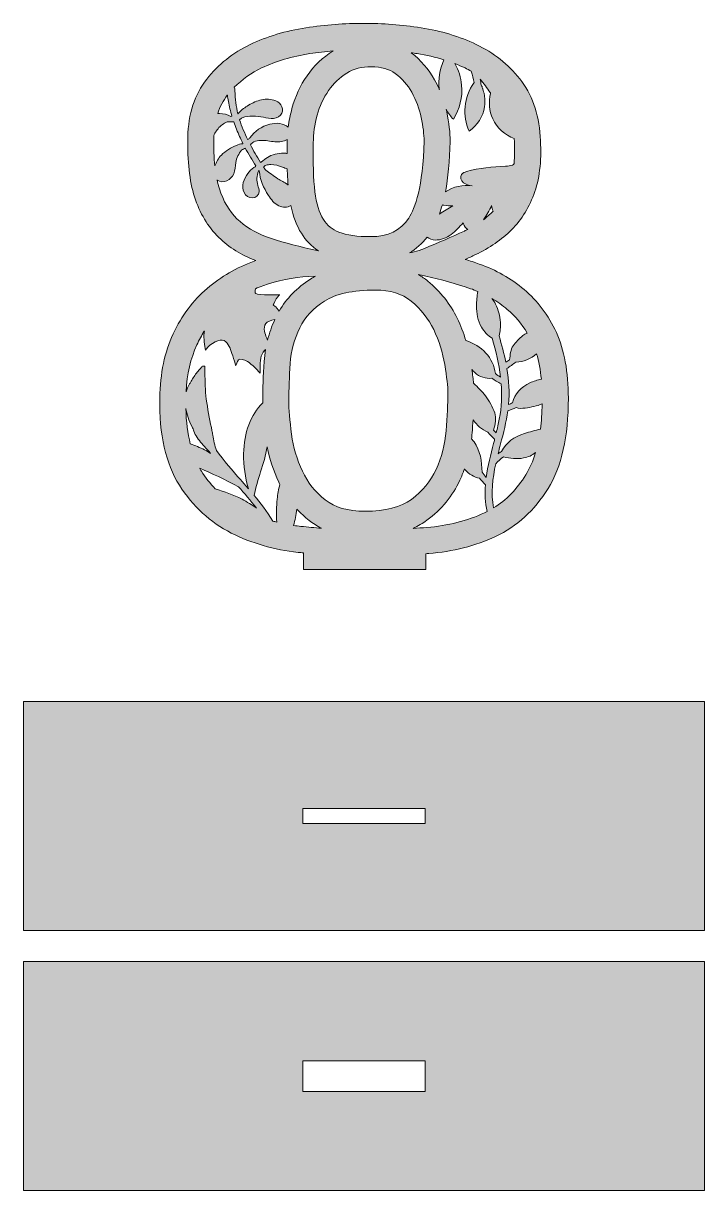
# Model space of a CAD drawing. Header units: inches. Extents: x 2.77 to 7.23, y -8.81 to -1.17.
import ezdxf

# ---------------------------------------------------------------- set-up
doc = ezdxf.new("R2010")
doc.units = ezdxf.units.IN
doc.header["$MEASUREMENT"] = 0
doc.layers.add('_U+2018_U+043B_U+043E_U+0439_1', color=7, linetype='Continuous')

# ---------------------------------------------------------------- blocks, each defined once
blk = doc.blocks.new('block 2')
at = {"layer": '_U+2018_U+043B_U+043E_U+0439_1', "true_color": 0xffffff}
h = blk.add_hatch(color=7, dxfattribs=at)
h.dxf.hatch_style = 2
edge = h.paths.add_edge_path()
edge.add_spline(control_points=[(6.2591, -3.1939), (6.2068, -3.0807), (6.1358, -2.9859), (6.0479, -2.912), (5.9617, -2.8396), (5.863, -2.7838), (5.7546, -2.7458), (5.7241, -2.7352), (5.6934, -2.7251), (5.6623, -2.7156), (5.6853, -2.7052), (5.7078, -2.6948), (5.7298, -2.6844), (5.8217, -2.6411), (5.9011, -2.5862), (5.966, -2.5214), (6.0331, -2.4543), (6.0844, -2.3704), (6.1184, -2.2719), (6.152, -2.1748), (6.1638, -2.0531), (6.1535, -1.9101), (6.143, -1.7582), (6.0979, -1.6312), (6.0196, -1.5329), (5.9442, -1.4382), (5.8484, -1.3627), (5.7349, -1.3085), (5.6255, -1.2564), (5.504, -1.2198), (5.3739, -1.1998), (5.2476, -1.1803), (5.121, -1.1705), (4.9977, -1.1705), (4.8745, -1.1705), (4.7472, -1.1803), (4.6194, -1.1997), (4.4875, -1.2198), (4.3651, -1.2564), (4.2558, -1.3085), (4.1421, -1.3627), (4.0461, -1.4392), (3.9706, -1.5358), (3.8917, -1.6367), (3.8499, -1.764), (3.8464, -1.9142), (3.843, -2.0732), (3.8574, -2.2011), (3.8904, -2.3052), (3.9244, -2.4126), (3.9778, -2.5023), (4.0491, -2.5717), (4.116, -2.637), (4.1976, -2.6879), (4.2915, -2.7232), (4.2876, -2.7245), (4.2838, -2.7259), (4.2799, -2.7273), (4.167, -2.7684), (4.0638, -2.8282), (3.9732, -2.9052), (3.8807, -2.9837), (3.8058, -3.084), (3.7505, -3.2032), (3.6954, -3.3221), (3.6658, -3.4629), (3.6625, -3.6218), (3.659, -3.8615), (3.7024, -4.0535), (3.7914, -4.193), (3.8795, -4.3313), (3.9939, -4.4367), (4.1314, -4.5063), (4.264, -4.5735), (4.4112, -4.6161), (4.5689, -4.6329), (4.5806, -4.6342), (4.5923, -4.6353), (4.604, -4.6364), (4.604, -4.6364), (4.604, -4.7456), (4.604, -4.7456), (4.604, -4.7456), (5.404, -4.7456), (5.404, -4.7456), (5.404, -4.7456), (5.404, -4.6416), (5.404, -4.6416), (5.4106, -4.6412), (5.4172, -4.6407), (5.4238, -4.6402), (5.5815, -4.6284), (5.7288, -4.5909), (5.8617, -4.5286), (6.0005, -4.4637), (6.1159, -4.3584), (6.2046, -4.2158), (6.2929, -4.0738), (6.3377, -3.8745), (6.3377, -3.6235), (6.3377, -3.4515), (6.3113, -3.307), (6.2591, -3.1939)], knot_values=[0, 0, 0, 0, 1, 1, 1, 2, 2, 2, 3, 3, 3, 4, 4, 4, 5, 5, 5, 6, 6, 6, 7, 7, 7, 8, 8, 8, 9, 9, 9, 10, 10, 10, 11, 11, 11, 12, 12, 12, 13, 13, 13, 14, 14, 14, 15, 15, 15, 16, 16, 16, 17, 17, 17, 18, 18, 18, 19, 19, 19, 20, 20, 20, 21, 21, 21, 22, 22, 22, 23, 23, 23, 24, 24, 24, 25, 25, 25, 26, 26, 26, 27, 27, 27, 28, 28, 28, 29, 29, 29, 30, 30, 30, 31, 31, 31, 32, 32, 32, 33, 33, 33, 34, 34, 34, 34], degree=3, periodic=1)
edge = h.paths.add_edge_path()
edge.add_spline(control_points=[(5.7078, -3.852), (5.7102, -3.8215), (5.7122, -3.7926), (5.7139, -3.7648), (5.738, -3.801), (5.7712, -3.8297), (5.8115, -3.8467), (5.8243, -3.8632), (5.8388, -3.8787), (5.8551, -3.8929), (5.8528, -3.902), (5.8504, -3.9111), (5.8481, -3.9201), (5.8293, -3.993), (5.8103, -4.0671), (5.8003, -4.1423), (5.7908, -4.1314), (5.7819, -4.1201), (5.7735, -4.1086), (5.7718, -4.0381), (5.7612, -3.9668), (5.7204, -3.9105), (5.7152, -3.9034), (5.7097, -3.8968), (5.7038, -3.8904), (5.7054, -3.8776), (5.7067, -3.8649), (5.7078, -3.852)], knot_values=[0, 0, 0, 0, 1, 1, 1, 2, 2, 2, 3, 3, 3, 4, 4, 4, 5, 5, 5, 6, 6, 6, 7, 7, 7, 8, 8, 8, 9, 9, 9, 9], degree=3, periodic=1)
edge = h.paths.add_edge_path()
edge.add_spline(control_points=[(5.848, -3.8323), (5.8596, -3.7967), (5.8684, -3.7515), (5.8557, -3.719), (5.8412, -3.682), (5.8196, -3.6411), (5.7957, -3.6094), (5.7726, -3.5787), (5.7448, -3.5521), (5.7169, -3.5257), (5.7147, -3.499), (5.7112, -3.4691), (5.7066, -3.4358), (5.7123, -3.4429), (5.7184, -3.4498), (5.7252, -3.4561), (5.7552, -3.4836), (5.7979, -3.4992), (5.8373, -3.4926), (5.8549, -3.5066), (5.8756, -3.5202), (5.8984, -3.5291), (5.9039, -3.6049), (5.9009, -3.682), (5.8859, -3.7602), (5.8801, -3.7905), (5.873, -3.821), (5.8655, -3.8514), (5.8594, -3.8453), (5.8535, -3.8389), (5.848, -3.8323)], knot_values=[0, 0, 0, 0, 1, 1, 1, 2, 2, 2, 3, 3, 3, 4, 4, 4, 5, 5, 5, 6, 6, 6, 7, 7, 7, 8, 8, 8, 9, 9, 9, 10, 10, 10, 10], degree=3, periodic=1)
edge = h.paths.add_edge_path()
edge.add_spline(control_points=[(5.8941, -3.9235), (5.9126, -3.8525), (5.9317, -3.7791), (5.9421, -3.706), (5.9601, -3.6999), (5.9779, -3.6931), (5.9954, -3.6857), (6.0137, -3.6921), (6.036, -3.691), (6.056, -3.6884), (6.0937, -3.6833), (6.1316, -3.676), (6.1665, -3.6608), (6.1653, -3.7198), (6.1613, -3.775), (6.1546, -3.8262), (6.1195, -3.8343), (6.0843, -3.8443), (6.0503, -3.855), (5.9839, -3.8758), (5.9315, -3.9136), (5.9004, -3.9728), (5.8925, -3.9776), (5.8849, -3.9829), (5.8775, -3.9884), (5.8829, -3.9667), (5.8885, -3.945), (5.8941, -3.9235)], knot_values=[0, 0, 0, 0, 1, 1, 1, 2, 2, 2, 3, 3, 3, 4, 4, 4, 5, 5, 5, 6, 6, 6, 7, 7, 7, 8, 8, 8, 9, 9, 9, 9], degree=3, periodic=1)
edge = h.paths.add_edge_path()
edge.add_spline(control_points=[(6.0858, -3.5236), (6.0313, -3.5486), (5.9837, -3.5968), (5.9724, -3.6547), (5.9639, -3.6582), (5.9554, -3.6615), (5.9468, -3.6646), (5.9538, -3.5856), (5.9488, -3.5074), (5.9359, -3.4294), (5.9546, -3.4165), (5.9743, -3.4028), (5.9939, -3.3877), (6.0437, -3.386), (6.093, -3.3671), (6.1293, -3.3326), (6.1446, -3.382), (6.1551, -3.438), (6.1611, -3.5001), (6.1352, -3.5053), (6.1099, -3.5126), (6.0858, -3.5236)], knot_values=[0, 0, 0, 0, 1, 1, 1, 2, 2, 2, 3, 3, 3, 4, 4, 4, 5, 5, 5, 6, 6, 6, 7, 7, 7, 7], degree=3, periodic=1)
edge = h.paths.add_edge_path()
edge.add_spline(control_points=[(6.0679, -3.1973), (6.0582, -3.2025), (6.0488, -3.2081), (6.0398, -3.2144), (6.0155, -3.2315), (5.994, -3.2574), (5.9767, -3.2814), (5.9596, -3.3052), (5.9573, -3.3421), (5.9523, -3.372), (5.9444, -3.3778), (5.9364, -3.3834), (5.9285, -3.3889), (5.9171, -3.3313), (5.9017, -3.2738), (5.8838, -3.2163), (5.8928, -3.1881), (5.8944, -3.1573), (5.8925, -3.1275), (5.8897, -3.0862), (5.8807, -3.0447), (5.861, -3.0083), (5.8539, -2.9952), (5.8454, -2.9831), (5.8364, -2.9713), (5.8722, -2.9924), (5.9062, -3.0162), (5.9379, -3.0428), (5.9883, -3.0852), (6.0318, -3.137), (6.0679, -3.1973)], knot_values=[0, 0, 0, 0, 1, 1, 1, 2, 2, 2, 3, 3, 3, 4, 4, 4, 5, 5, 5, 6, 6, 6, 7, 7, 7, 8, 8, 8, 9, 9, 9, 10, 10, 10, 10], degree=3, periodic=1)
edge = h.paths.add_edge_path()
edge.add_spline(control_points=[(5.6982, -2.9071), (5.714, -2.9126), (5.7294, -2.9188), (5.7446, -2.9252), (5.7399, -2.9565), (5.7363, -2.9879), (5.7364, -3.0194), (5.7365, -3.0678), (5.7454, -3.1171), (5.7694, -3.1592), (5.7863, -3.1887), (5.8106, -3.2138), (5.8392, -3.2321), (5.8642, -3.3148), (5.8844, -3.3994), (5.8943, -3.4858), (5.8825, -3.4792), (5.8711, -3.4712), (5.86, -3.4623), (5.8546, -3.4129), (5.8319, -3.3656), (5.7982, -3.3287), (5.763, -3.2902), (5.7166, -3.2628), (5.6669, -3.2464), (5.6518, -3.1971), (5.6329, -3.1483), (5.61, -3.1007), (5.5654, -3.0081), (5.5008, -2.9263), (5.4178, -2.8574), (5.3988, -2.8417), (5.3786, -2.8276), (5.3573, -2.8152), (5.3573, -2.8152), (5.4044, -2.8252), (5.4044, -2.8252), (5.5042, -2.8463), (5.603, -2.8739), (5.6982, -2.9071)], knot_values=[0, 0, 0, 0, 1, 1, 1, 2, 2, 2, 3, 3, 3, 4, 4, 4, 5, 5, 5, 6, 6, 6, 7, 7, 7, 8, 8, 8, 9, 9, 9, 10, 10, 10, 11, 11, 11, 12, 12, 12, 13, 13, 13, 13], degree=3, periodic=1)
edge = h.paths.add_edge_path()
edge.add_spline(control_points=[(5.0072, -4.3635), (4.8955, -4.3635), (4.8079, -4.3388), (4.7467, -4.2901), (4.6805, -4.2375), (4.63, -4.1741), (4.5966, -4.1018), (4.5609, -4.025), (4.5371, -3.9436), (4.5258, -3.8597), (4.5138, -3.7713), (4.5078, -3.6966), (4.5078, -3.6377), (4.5078, -3.5666), (4.5109, -3.4853), (4.517, -3.3959), (4.5225, -3.3146), (4.5434, -3.2365), (4.5792, -3.1636), (4.6134, -3.0939), (4.6667, -3.0364), (4.7421, -2.988), (4.8156, -2.9406), (4.927, -2.9166), (5.0732, -2.9166), (5.173, -2.9166), (5.25, -2.9403), (5.3087, -2.9889), (5.3726, -3.042), (5.4222, -3.1045), (5.4561, -3.1748), (5.4916, -3.249), (5.5161, -3.3261), (5.5289, -3.4039), (5.5422, -3.4854), (5.549, -3.5482), (5.549, -3.5905), (5.549, -3.6593), (5.5451, -3.7427), (5.5375, -3.8384), (5.5304, -3.9253), (5.5083, -4.0102), (5.4718, -4.0905), (5.4367, -4.1674), (5.3837, -4.2313), (5.31, -4.2859), (5.2406, -4.3374), (5.1387, -4.3635), (5.0072, -4.3635)], knot_values=[0, 0, 0, 0, 1, 1, 1, 2, 2, 2, 3, 3, 3, 4, 4, 4, 5, 5, 5, 6, 6, 6, 7, 7, 7, 8, 8, 8, 9, 9, 9, 10, 10, 10, 11, 11, 11, 12, 12, 12, 13, 13, 13, 14, 14, 14, 15, 15, 15, 16, 16, 16, 16], degree=3, periodic=1)
edge = h.paths.add_edge_path()
edge.add_spline(control_points=[(4.4286, -4.435), (4.4199, -4.4329), (4.4113, -4.4306), (4.4028, -4.4282), (4.3642, -4.3636), (4.319, -4.3061), (4.2812, -4.2608), (4.2904, -4.2081), (4.3071, -4.1557), (4.3233, -4.1051), (4.3401, -4.0522), (4.3574, -3.9978), (4.3665, -3.942), (4.3821, -4.0219), (4.4072, -4.0996), (4.4415, -4.1735), (4.4438, -4.1786), (4.4465, -4.1836), (4.449, -4.1886), (4.4411, -4.2194), (4.4352, -4.2515), (4.4316, -4.2847), (4.4264, -4.3319), (4.4255, -4.3816), (4.4286, -4.435)], knot_values=[0, 0, 0, 0, 1, 1, 1, 2, 2, 2, 3, 3, 3, 4, 4, 4, 5, 5, 5, 6, 6, 6, 7, 7, 7, 8, 8, 8, 8], degree=3, periodic=1)
edge = h.paths.add_edge_path()
edge.add_spline(control_points=[(3.9354, -4.1011), (3.9316, -4.0952), (3.928, -4.089), (3.9244, -4.0827), (4.0037, -4.1154), (4.0873, -4.155), (4.1788, -4.2033), (4.2162, -4.2457), (4.2578, -4.2936), (4.2959, -4.3437), (4.2668, -4.3224), (4.2351, -4.3029), (4.2014, -4.2854), (4.1455, -4.2563), (4.0859, -4.2353), (4.026, -4.2173), (3.9929, -4.1826), (3.9627, -4.1439), (3.9354, -4.1011)], knot_values=[0, 0, 0, 0, 1, 1, 1, 2, 2, 2, 3, 3, 3, 4, 4, 4, 5, 5, 5, 6, 6, 6, 6], degree=3, periodic=1)
edge = h.paths.add_edge_path()
edge.add_spline(control_points=[(4.3383, -2.8879), (4.4336, -2.8533), (4.5349, -2.8327), (4.6393, -2.8269), (4.6393, -2.8269), (4.6834, -2.8244), (4.6834, -2.8244), (4.6718, -2.8306), (4.6605, -2.8372), (4.6497, -2.8442), (4.561, -2.9012), (4.4922, -2.9715), (4.4445, -3.0535), (4.4358, -3.0411), (4.4282, -3.0311), (4.4245, -3.0285), (4.4119, -3.0198), (4.4058, -3.0137), (4.4058, -3.0137), (4.4058, -3.0137), (4.4232, -2.9732), (4.4357, -2.9598), (4.4483, -2.9464), (4.4483, -2.9464), (4.4483, -2.9464), (4.4483, -2.9464), (4.4007, -2.9464), (4.372, -2.9484), (4.3433, -2.9505), (4.2976, -2.9431), (4.2911, -2.9392), (4.2865, -2.9365), (4.2851, -2.9221), (4.2888, -2.9079), (4.3051, -2.9008), (4.3215, -2.894), (4.3383, -2.8879)], knot_values=[0, 0, 0, 0, 1, 1, 1, 2, 2, 2, 3, 3, 3, 4, 4, 4, 5, 5, 5, 6, 6, 6, 7, 7, 7, 8, 8, 8, 9, 9, 9, 10, 10, 10, 11, 11, 11, 12, 12, 12, 12], degree=3, periodic=1)
edge = h.paths.add_edge_path()
edge.add_spline(control_points=[(4.3689, -3.2437), (4.3645, -3.2336), (4.361, -3.2257), (4.3598, -3.2228), (4.3552, -3.2116), (4.3355, -3.1614), (4.3572, -3.1344), (4.3667, -3.1226), (4.391, -3.1139), (4.4161, -3.1094), (4.3963, -3.1529), (4.3805, -3.1977), (4.3689, -3.2437)], knot_values=[0, 0, 0, 0, 1, 1, 1, 2, 2, 2, 3, 3, 3, 4, 4, 4, 4], degree=3, periodic=1)
edge = h.paths.add_edge_path()
edge.add_spline(control_points=[(3.9056, -3.2751), (3.9203, -3.2434), (3.9368, -3.2136), (3.9547, -3.1854), (3.955, -3.1855), (3.9552, -3.1856), (3.9552, -3.1856), (3.9552, -3.1856), (3.9546, -3.1942), (3.9511, -3.2092), (3.9484, -3.2205), (3.9595, -3.2867), (3.9625, -3.3098), (3.9694, -3.2866), (4.0403, -3.2379), (4.0717, -3.2431), (4.1059, -3.2487), (4.1245, -3.2993), (4.1286, -3.3107), (4.1326, -3.3222), (4.1605, -3.4105), (4.1605, -3.4105), (4.1605, -3.4105), (4.1706, -3.382), (4.1784, -3.3732), (4.1862, -3.3645), (4.2151, -3.3711), (4.2378, -3.3832), (4.2606, -3.3953), (4.3194, -3.4591), (4.3194, -3.4591), (4.3194, -3.4591), (4.3176, -3.3741), (4.3266, -3.3498), (4.3335, -3.331), (4.3454, -3.3123), (4.3558, -3.3055), (4.3514, -3.3314), (4.3483, -3.3577), (4.3465, -3.3842), (4.3401, -3.4775), (4.3369, -3.5627), (4.3369, -3.6377), (4.3369, -3.6433), (4.337, -3.6491), (4.3371, -3.6549), (4.2583, -3.7306), (4.2138, -3.8489), (4.2117, -3.9882), (4.2106, -4.0658), (4.2214, -4.1426), (4.244, -4.217), (4.2271, -4.1974), (4.21, -4.1778), (4.1932, -4.1588), (4.1387, -4.0966), (4.0823, -4.0324), (4.0339, -3.9657), (4.0225, -3.9336), (4.0161, -3.899), (4.01, -3.8655), (4.0081, -3.8554), (4.0063, -3.8455), (4.0044, -3.8356), (4.0044, -3.8356), (4.0006, -3.8168), (4.0006, -3.8168), (3.9885, -3.7557), (3.9759, -3.6925), (3.9677, -3.6298), (3.9601, -3.5723), (3.9593, -3.5133), (3.9585, -3.4562), (3.9583, -3.4422), (3.9581, -3.4282), (3.9578, -3.4142), (3.9578, -3.4142), (3.9578, -3.4142), (3.9578, -3.4142), (3.9578, -3.4142), (3.9442, -3.4144), (3.9442, -3.4144), (3.9442, -3.4135), (3.9445, -3.4129), (3.9445, -3.4129), (3.9433, -3.4155), (3.9346, -3.4237), (3.9309, -3.4272), (3.928, -3.4299), (3.9256, -3.4322), (3.9246, -3.4334), (3.9246, -3.4334), (3.9246, -3.4335), (3.9246, -3.4335), (3.9171, -3.4422), (3.9099, -3.4513), (3.903, -3.4605), (3.8888, -3.4796), (3.8758, -3.4999), (3.8642, -3.5208), (3.8624, -3.5239), (3.8606, -3.5271), (3.8587, -3.5305), (3.8494, -3.5467), (3.839, -3.565), (3.8351, -3.5829), (3.8416, -3.4655), (3.8652, -3.3621), (3.9056, -3.2751)], knot_values=[0, 0, 0, 0, 1, 1, 1, 2, 2, 2, 3, 3, 3, 4, 4, 4, 5, 5, 5, 6, 6, 6, 7, 7, 7, 8, 8, 8, 9, 9, 9, 10, 10, 10, 11, 11, 11, 12, 12, 12, 13, 13, 13, 14, 14, 14, 15, 15, 15, 16, 16, 16, 17, 17, 17, 18, 18, 18, 19, 19, 19, 20, 20, 20, 21, 21, 21, 22, 22, 22, 23, 23, 23, 24, 24, 24, 25, 25, 25, 26, 26, 26, 27, 27, 27, 28, 28, 28, 29, 29, 29, 30, 30, 30, 31, 31, 31, 32, 32, 32, 33, 33, 33, 34, 34, 34, 35, 35, 35, 36, 36, 36, 36], degree=3, periodic=1)
edge = h.paths.add_edge_path()
edge.add_spline(control_points=[(3.8747, -3.8115), (3.8796, -3.8205), (3.8832, -3.8301), (3.8868, -3.8394), (3.8921, -3.8533), (3.8976, -3.8678), (3.9072, -3.881), (3.9269, -3.9083), (3.9493, -3.9348), (3.9737, -3.9599), (3.9783, -3.9648), (3.9831, -3.9696), (3.9873, -3.9733), (3.9902, -3.9774), (3.9931, -3.9814), (3.9961, -3.9855), (3.9827, -3.9762), (3.9694, -3.9682), (3.9559, -3.9614), (3.9259, -3.9462), (3.8943, -3.9344), (3.8626, -3.9235), (3.8457, -3.855), (3.836, -3.777), (3.8337, -3.6903), (3.8399, -3.7306), (3.8538, -3.7723), (3.8747, -3.8115)], knot_values=[0, 0, 0, 0, 1, 1, 1, 2, 2, 2, 3, 3, 3, 4, 4, 4, 5, 5, 5, 6, 6, 6, 7, 7, 7, 8, 8, 8, 9, 9, 9, 9], degree=3, periodic=1)
edge = h.paths.add_edge_path()
edge.add_spline(control_points=[(5.6569, -2.5299), (5.5758, -2.5682), (5.4877, -2.6064), (5.3952, -2.6434), (5.3952, -2.6434), (5.3604, -2.6573), (5.3604, -2.6573), (5.3379, -2.6644), (5.3168, -2.67), (5.2974, -2.6732), (5.3415, -2.6468), (5.3801, -2.6121), (5.4132, -2.5696), (5.4273, -2.5815), (5.4471, -2.5879), (5.466, -2.5886), (5.5033, -2.5898), (5.5397, -2.5746), (5.5701, -2.5528), (5.6006, -2.531), (5.6232, -2.502), (5.6501, -2.4766), (5.6562, -2.5006), (5.6667, -2.5136), (5.6793, -2.5188), (5.6719, -2.5226), (5.6645, -2.5263), (5.6569, -2.5299)], knot_values=[0, 0, 0, 0, 1, 1, 1, 2, 2, 2, 3, 3, 3, 4, 4, 4, 5, 5, 5, 6, 6, 6, 7, 7, 7, 8, 8, 8, 9, 9, 9, 9], degree=3, periodic=1)
edge = h.paths.add_edge_path()
edge.add_spline(control_points=[(5.6392, -1.5746), (5.6346, -1.5252), (5.6189, -1.4771), (5.5945, -1.4339), (5.6173, -1.4428), (5.6396, -1.4524), (5.6613, -1.4627), (5.6752, -1.4694), (5.6887, -1.4765), (5.7019, -1.484), (5.7106, -1.508), (5.7172, -1.5329), (5.7213, -1.5583), (5.6526, -1.6554), (5.6413, -1.7781), (5.6889, -1.8754), (5.7424, -1.8394), (5.7797, -1.7802), (5.7891, -1.7164), (5.7925, -1.6936), (5.7921, -1.6704), (5.7886, -1.6476), (5.7892, -1.6447), (5.7894, -1.6417), (5.7886, -1.6386), (5.7869, -1.6318), (5.785, -1.625), (5.783, -1.6183), (5.7812, -1.6122), (5.7795, -1.606), (5.7779, -1.5999), (5.7779, -1.5999), (5.7776, -1.5989), (5.7776, -1.5989), (5.7776, -1.5989), (5.7772, -1.5979), (5.7772, -1.5979), (5.7768, -1.5969), (5.7764, -1.5955), (5.776, -1.594), (5.7744, -1.5884), (5.772, -1.5802), (5.7667, -1.5742), (5.7655, -1.5611), (5.7637, -1.5483), (5.7613, -1.5356), (5.7841, -1.5646), (5.8055, -1.5938), (5.8252, -1.6228), (5.8265, -1.6249), (5.8278, -1.627), (5.8291, -1.6291), (5.8144, -1.6841), (5.8189, -1.7442), (5.8427, -1.796), (5.87, -1.8552), (5.9219, -1.9023), (5.9832, -1.9243), (5.9874, -1.9846), (5.9872, -2.0396), (5.9826, -2.0888), (5.9793, -2.0922), (5.9759, -2.0957), (5.9726, -2.0989), (5.9579, -2.1025), (5.9423, -2.1041), (5.9273, -2.1052), (5.8413, -2.1115), (5.7543, -2.1162), (5.6716, -2.1408), (5.6593, -2.1445), (5.6463, -2.1491), (5.639, -2.1596), (5.6272, -2.1763), (5.6355, -2.2009), (5.6514, -2.2137), (5.6673, -2.2265), (5.6884, -2.2305), (5.7085, -2.234), (5.6473, -2.2232), (5.584, -2.2404), (5.5327, -2.2735), (5.5507, -2.1805), (5.5611, -2.0713), (5.5642, -1.9444), (5.5642, -1.9444), (5.5642, -1.9434), (5.5642, -1.9434), (5.5642, -1.9434), (5.5642, -1.9424), (5.5642, -1.9424), (5.5642, -1.8866), (5.5565, -1.8221), (5.5412, -1.7506), (5.5399, -1.7447), (5.5384, -1.7387), (5.537, -1.7328), (5.5504, -1.7563), (5.5665, -1.7783), (5.585, -1.798), (5.6271, -1.7323), (5.6465, -1.6523), (5.6392, -1.5746)], knot_values=[0, 0, 0, 0, 1, 1, 1, 2, 2, 2, 3, 3, 3, 4, 4, 4, 5, 5, 5, 6, 6, 6, 7, 7, 7, 8, 8, 8, 9, 9, 9, 10, 10, 10, 11, 11, 11, 12, 12, 12, 13, 13, 13, 14, 14, 14, 15, 15, 15, 16, 16, 16, 17, 17, 17, 18, 18, 18, 19, 19, 19, 20, 20, 20, 21, 21, 21, 22, 22, 22, 23, 23, 23, 24, 24, 24, 25, 25, 25, 26, 26, 26, 27, 27, 27, 28, 28, 28, 29, 29, 29, 30, 30, 30, 31, 31, 31, 32, 32, 32, 33, 33, 33, 34, 34, 34, 34], degree=3, periodic=1)
edge = h.paths.add_edge_path()
edge.add_spline(control_points=[(5.5129, -2.3586), (5.5164, -2.3596), (5.5199, -2.3604), (5.5234, -2.3612), (5.5428, -2.3652), (5.5628, -2.3663), (5.5824, -2.3642), (5.552, -2.3811), (5.5225, -2.3995), (5.4937, -2.419), (5.5006, -2.3999), (5.507, -2.3798), (5.5129, -2.3586)], knot_values=[0, 0, 0, 0, 1, 1, 1, 2, 2, 2, 3, 3, 3, 4, 4, 4, 4], degree=3, periodic=1)
edge = h.paths.add_edge_path()
edge.add_spline(control_points=[(5.7816, -2.4555), (5.8033, -2.4269), (5.8214, -2.3955), (5.8352, -2.3624), (5.8369, -2.3749), (5.8398, -2.3889), (5.8466, -2.3991), (5.8461, -2.3995), (5.8457, -2.4001), (5.8452, -2.4005), (5.8258, -2.42), (5.8045, -2.4383), (5.7816, -2.4555)], knot_values=[0, 0, 0, 0, 1, 1, 1, 2, 2, 2, 3, 3, 3, 4, 4, 4, 4], degree=3, periodic=1)
edge = h.paths.add_edge_path()
edge.add_spline(control_points=[(5.3479, -1.3686), (5.409, -1.3781), (5.4677, -1.3917), (5.5236, -1.4092), (5.4955, -1.4752), (5.4857, -1.5378), (5.4926, -1.5985), (5.4928, -1.6), (5.4931, -1.6014), (5.4933, -1.6028), (5.4838, -1.5813), (5.4735, -1.5601), (5.4621, -1.5393), (5.4238, -1.4701), (5.3723, -1.4108), (5.3087, -1.3629), (5.3217, -1.3647), (5.3348, -1.3666), (5.3479, -1.3686)], knot_values=[0, 0, 0, 0, 1, 1, 1, 2, 2, 2, 3, 3, 3, 4, 4, 4, 5, 5, 5, 6, 6, 6, 6], degree=3, periodic=1)
edge = h.paths.add_edge_path()
edge.add_spline(control_points=[(4.8882, -1.4957), (4.9327, -1.468), (4.9847, -1.4545), (5.0472, -1.4545), (5.1133, -1.4545), (5.1649, -1.469), (5.205, -1.4988), (5.2501, -1.5325), (5.2853, -1.5728), (5.3125, -1.6219), (5.3411, -1.6738), (5.3618, -1.7291), (5.3741, -1.7864), (5.3868, -1.8457), (5.3933, -1.8978), (5.3934, -1.9414), (5.386, -2.2428), (5.3345, -2.3816), (5.2925, -2.4451), (5.2378, -2.5279), (5.1583, -2.5665), (5.0424, -2.5665), (4.9564, -2.5665), (4.8871, -2.5566), (4.8362, -2.537), (4.7925, -2.5202), (4.7593, -2.493), (4.7347, -2.4538), (4.7072, -2.41), (4.6885, -2.349), (4.6792, -2.2727), (4.6688, -2.188), (4.665, -2.0807), (4.6681, -1.9538), (4.6681, -1.9538), (4.6681, -1.9528), (4.6681, -1.9528), (4.6681, -1.9528), (4.6681, -1.9518), (4.6681, -1.9518), (4.6681, -1.8939), (4.6766, -1.8335), (4.6933, -1.7722), (4.7094, -1.7129), (4.7344, -1.6586), (4.7678, -1.6106), (4.8, -1.564), (4.8405, -1.5254), (4.8882, -1.4957)], knot_values=[0, 0, 0, 0, 1, 1, 1, 2, 2, 2, 3, 3, 3, 4, 4, 4, 5, 5, 5, 6, 6, 6, 7, 7, 7, 8, 8, 8, 9, 9, 9, 10, 10, 10, 11, 11, 11, 12, 12, 12, 13, 13, 13, 14, 14, 14, 15, 15, 15, 16, 16, 16, 16], degree=3, periodic=1)
edge = h.paths.add_edge_path()
edge.add_spline(control_points=[(4.3294, -1.4627), (4.4235, -1.4178), (4.5297, -1.3862), (4.645, -1.3687), (4.6964, -1.3609), (4.7477, -1.3547), (4.7986, -1.3502), (4.7983, -1.3504), (4.7981, -1.3505), (4.7979, -1.3507), (4.7302, -1.3928), (4.6729, -1.4475), (4.6275, -1.5131), (4.583, -1.5771), (4.5496, -1.6492), (4.5284, -1.7273), (4.5171, -1.7687), (4.509, -1.81), (4.5038, -1.8508), (4.4885, -1.8378), (4.4693, -1.8295), (4.4494, -1.8264), (4.4274, -1.8229), (4.4048, -1.8251), (4.3833, -1.8305), (4.3309, -1.8437), (4.2843, -1.8769), (4.2533, -1.9209), (4.2486, -1.9246), (4.2439, -1.9285), (4.2393, -1.9326), (4.2178, -1.8886), (4.2001, -1.8455), (4.1852, -1.8015), (4.1852, -1.8015), (4.1861, -1.8008), (4.1861, -1.8008), (4.1911, -1.7967), (4.1965, -1.7925), (4.2023, -1.7884), (4.246, -1.7713), (4.2953, -1.7759), (4.3414, -1.7853), (4.3636, -1.7898), (4.386, -1.7953), (4.4085, -1.7931), (4.431, -1.791), (4.4542, -1.7793), (4.4631, -1.7586), (4.4706, -1.7411), (4.4665, -1.7201), (4.4555, -1.7046), (4.4445, -1.6892), (4.4273, -1.6789), (4.4092, -1.6731), (4.3799, -1.6637), (4.3479, -1.6652), (4.3182, -1.6733), (4.2885, -1.6814), (4.2609, -1.6959), (4.2348, -1.7123), (4.2133, -1.7257), (4.192, -1.7417), (4.1766, -1.7614), (4.1757, -1.762), (4.1748, -1.7626), (4.174, -1.7632), (4.1631, -1.7125), (4.1573, -1.6666), (4.1548, -1.6118), (4.1548, -1.6118), (4.1546, -1.6088), (4.1546, -1.6088), (4.1543, -1.6031), (4.1537, -1.5961), (4.1509, -1.5891), (4.2016, -1.5376), (4.2614, -1.4952), (4.3294, -1.4627)], knot_values=[0, 0, 0, 0, 1, 1, 1, 2, 2, 2, 3, 3, 3, 4, 4, 4, 5, 5, 5, 6, 6, 6, 7, 7, 7, 8, 8, 8, 9, 9, 9, 10, 10, 10, 11, 11, 11, 12, 12, 12, 13, 13, 13, 14, 14, 14, 15, 15, 15, 16, 16, 16, 17, 17, 17, 18, 18, 18, 19, 19, 19, 20, 20, 20, 21, 21, 21, 22, 22, 22, 23, 23, 23, 24, 24, 24, 25, 25, 25, 26, 26, 26, 26], degree=3, periodic=1)
edge = h.paths.add_edge_path()
edge.add_spline(control_points=[(4.4972, -1.9508), (4.4966, -1.9752), (4.4964, -1.9988), (4.4963, -2.022), (4.4935, -2.0216), (4.4908, -2.0212), (4.488, -2.0209), (4.4504, -2.0176), (4.4119, -2.0251), (4.3782, -2.0423), (4.3638, -2.0497), (4.3501, -2.0593), (4.3385, -2.0708), (4.3332, -2.0739), (4.3281, -2.0772), (4.3232, -2.0807), (4.2978, -2.0412), (4.2757, -2.0034), (4.2559, -1.9656), (4.2635, -1.9581), (4.271, -1.9516), (4.2788, -1.9455), (4.2932, -1.9402), (4.3084, -1.937), (4.3232, -1.9364), (4.3547, -1.9352), (4.3859, -1.9431), (4.4173, -1.9456), (4.4449, -1.9479), (4.4747, -1.9452), (4.4976, -1.9305), (4.4974, -1.9373), (4.4972, -1.944), (4.4972, -1.9508)], knot_values=[0, 0, 0, 0, 1, 1, 1, 2, 2, 2, 3, 3, 3, 4, 4, 4, 5, 5, 5, 6, 6, 6, 7, 7, 7, 8, 8, 8, 9, 9, 9, 10, 10, 10, 11, 11, 11, 11], degree=3, periodic=1)
edge = h.paths.add_edge_path()
edge.add_spline(control_points=[(4.3586, -2.0987), (4.3689, -2.0966), (4.3792, -2.095), (4.3895, -2.0949), (4.4159, -2.0945), (4.442, -2.1013), (4.4665, -2.1113), (4.4768, -2.1155), (4.487, -2.1203), (4.4976, -2.1237), (4.4987, -2.1606), (4.5005, -2.1955), (4.5031, -2.2281), (4.5019, -2.2271), (4.5007, -2.2261), (4.4994, -2.2252), (4.4798, -2.2103), (4.4563, -2.2014), (4.4362, -2.1872), (4.4071, -2.1665), (4.3803, -2.1502), (4.3567, -2.1318), (4.3518, -2.1246), (4.347, -2.1173), (4.342, -2.1097), (4.3461, -2.1067), (4.352, -2.1027), (4.3586, -2.0987)], knot_values=[0, 0, 0, 0, 1, 1, 1, 2, 2, 2, 3, 3, 3, 4, 4, 4, 5, 5, 5, 6, 6, 6, 7, 7, 7, 8, 8, 8, 9, 9, 9, 9], degree=3, periodic=1)
edge = h.paths.add_edge_path()
edge.add_spline(control_points=[(4.1121, -1.6813), (4.1179, -1.7132), (4.1258, -1.746), (4.1357, -1.7789), (4.1333, -1.7789), (4.131, -1.7791), (4.1287, -1.7791), (4.1059, -1.7671), (4.0801, -1.7607), (4.0543, -1.7604), (4.0503, -1.7603), (4.0462, -1.7605), (4.0422, -1.7607), (4.0567, -1.7161), (4.0776, -1.6763), (4.1052, -1.6411), (4.1054, -1.6407), (4.1057, -1.6405), (4.106, -1.6401), (4.1074, -1.654), (4.1097, -1.6677), (4.1121, -1.6813)], knot_values=[0, 0, 0, 0, 1, 1, 1, 2, 2, 2, 3, 3, 3, 4, 4, 4, 5, 5, 5, 6, 6, 6, 7, 7, 7, 7], degree=3, periodic=1)
edge = h.paths.add_edge_path()
edge.add_spline(control_points=[(4.0172, -1.9182), (4.0174, -1.9111), (4.0179, -1.9044), (4.0183, -1.8975), (4.0249, -1.8875), (4.0314, -1.8773), (4.0386, -1.8677), (4.0538, -1.8476), (4.073, -1.8302), (4.0957, -1.8192), (4.0986, -1.8178), (4.1017, -1.8168), (4.1047, -1.8157), (4.1164, -1.8149), (4.1285, -1.8147), (4.1406, -1.8152), (4.1429, -1.8153), (4.1452, -1.8154), (4.1475, -1.8156), (4.1586, -1.8478), (4.1714, -1.8801), (4.1858, -1.9117), (4.1924, -1.9263), (4.1997, -1.9414), (4.2074, -1.9568), (4.2064, -1.9572), (4.2056, -1.9578), (4.2047, -1.9582), (4.1912, -1.9596), (4.1775, -1.9641), (4.165, -1.9692), (4.1286, -1.9842), (4.0936, -2.0043), (4.0663, -2.0327), (4.047, -2.0528), (4.0318, -2.0775), (4.0239, -2.1041), (4.018, -2.0485), (4.0158, -1.9864), (4.0172, -1.9182)], knot_values=[0, 0, 0, 0, 1, 1, 1, 2, 2, 2, 3, 3, 3, 4, 4, 4, 5, 5, 5, 6, 6, 6, 7, 7, 7, 8, 8, 8, 9, 9, 9, 10, 10, 10, 11, 11, 11, 12, 12, 12, 13, 13, 13, 13], degree=3, periodic=1)
edge = h.paths.add_edge_path()
edge.add_spline(control_points=[(4.1683, -2.4493), (4.1174, -2.3997), (4.0787, -2.3339), (4.0533, -2.2536), (4.0476, -2.2355), (4.0427, -2.2159), (4.0383, -2.1954), (4.0385, -2.1955), (4.0386, -2.1957), (4.0388, -2.1959), (4.056, -2.2101), (4.0816, -2.2103), (4.1021, -2.2014), (4.1224, -2.1926), (4.139, -2.1757), (4.1474, -2.1552), (4.1569, -2.1322), (4.1559, -2.1065), (4.1602, -2.0821), (4.1655, -2.0517), (4.1795, -2.023), (4.1989, -2.0004), (4.2066, -1.9956), (4.2146, -1.991), (4.2231, -1.987), (4.244, -2.0261), (4.2674, -2.0654), (4.2928, -2.104), (4.2913, -2.1055), (4.2897, -2.1073), (4.2882, -2.109), (4.2847, -2.1107), (4.2813, -2.1125), (4.2781, -2.1146), (4.2629, -2.1246), (4.251, -2.1388), (4.2403, -2.1535), (4.2272, -2.1717), (4.2156, -2.1912), (4.2098, -2.2128), (4.204, -2.2344), (4.2045, -2.2583), (4.2147, -2.2782), (4.2248, -2.2981), (4.2457, -2.3131), (4.2681, -2.3129), (4.2904, -2.3127), (4.3123, -2.295), (4.3141, -2.2728), (4.3153, -2.2585), (4.309, -2.2449), (4.3048, -2.2313), (4.2955, -2.2007), (4.2975, -2.1671), (4.3092, -2.138), (4.3104, -2.1366), (4.3115, -2.1351), (4.3128, -2.1336), (4.3134, -2.1345), (4.3141, -2.1355), (4.3148, -2.1364), (4.3181, -2.1929), (4.3427, -2.2482), (4.3741, -2.2964), (4.392, -2.3239), (4.4134, -2.351), (4.4431, -2.3652), (4.4675, -2.3769), (4.4987, -2.3772), (4.521, -2.363), (4.5357, -2.434), (4.5588, -2.4949), (4.59, -2.5447), (4.6197, -2.5919), (4.6573, -2.6304), (4.7023, -2.6597), (4.7023, -2.6597), (4.653, -2.6487), (4.653, -2.6487), (4.5438, -2.6245), (4.4457, -2.5969), (4.3614, -2.5668), (4.2855, -2.5397), (4.2205, -2.5002), (4.1683, -2.4493)], knot_values=[0, 0, 0, 0, 1, 1, 1, 2, 2, 2, 3, 3, 3, 4, 4, 4, 5, 5, 5, 6, 6, 6, 7, 7, 7, 8, 8, 8, 9, 9, 9, 10, 10, 10, 11, 11, 11, 12, 12, 12, 13, 13, 13, 14, 14, 14, 15, 15, 15, 16, 16, 16, 17, 17, 17, 18, 18, 18, 19, 19, 19, 20, 20, 20, 21, 21, 21, 22, 22, 22, 23, 23, 23, 24, 24, 24, 25, 25, 25, 26, 26, 26, 27, 27, 27, 28, 28, 28, 28], degree=3, periodic=1)
edge = h.paths.add_edge_path()
edge.add_spline(control_points=[(4.539, -4.4569), (4.549, -4.424), (4.5561, -4.3882), (4.5602, -4.3495), (4.5847, -4.3758), (4.6113, -4.4007), (4.6403, -4.4238), (4.6651, -4.4436), (4.6923, -4.4607), (4.7216, -4.4752), (4.6774, -4.4719), (4.6325, -4.4678), (4.587, -4.463), (4.5709, -4.4613), (4.5549, -4.4592), (4.539, -4.4569)], knot_values=[0, 0, 0, 0, 1, 1, 1, 2, 2, 2, 3, 3, 3, 4, 4, 4, 5, 5, 5, 5], degree=3, periodic=1)
edge = h.paths.add_edge_path()
edge.add_spline(control_points=[(5.4111, -4.4698), (5.3809, -4.4721), (5.351, -4.4741), (5.3213, -4.4759), (5.3542, -4.4611), (5.3843, -4.4436), (5.4117, -4.4233), (5.5079, -4.352), (5.5805, -4.2639), (5.6273, -4.1612), (5.6385, -4.1366), (5.6486, -4.1117), (5.6576, -4.0865), (5.6592, -4.0885), (5.6608, -4.0907), (5.6626, -4.0927), (5.687, -4.1202), (5.7203, -4.14), (5.7562, -4.1477), (5.7683, -4.1629), (5.7812, -4.1775), (5.795, -4.1914), (5.7908, -4.2489), (5.7931, -4.307), (5.8058, -4.3658), (5.8003, -4.3685), (5.7948, -4.3713), (5.7892, -4.3739), (5.6752, -4.4273), (5.548, -4.4596), (5.4111, -4.4698)], knot_values=[0, 0, 0, 0, 1, 1, 1, 2, 2, 2, 3, 3, 3, 4, 4, 4, 5, 5, 5, 6, 6, 6, 7, 7, 7, 8, 8, 8, 9, 9, 9, 10, 10, 10, 10], degree=3, periodic=1)
edge = h.paths.add_edge_path()
edge.add_spline(control_points=[(6.0595, -4.1255), (6.0009, -4.2197), (5.9315, -4.291), (5.8484, -4.342), (5.8303, -4.2451), (5.8418, -4.1485), (5.8623, -4.0533), (5.877, -4.0357), (5.894, -4.0212), (5.9126, -4.0087), (5.9562, -4.0183), (6.0011, -4.0232), (6.0449, -4.0152), (6.0755, -4.0096), (6.101, -3.9982), (6.1228, -3.9804), (6.1063, -4.0357), (6.0852, -4.0842), (6.0595, -4.1255)], knot_values=[0, 0, 0, 0, 1, 1, 1, 2, 2, 2, 3, 3, 3, 4, 4, 4, 5, 5, 5, 6, 6, 6, 6], degree=3, periodic=1)
h = blk.add_hatch(color=7, dxfattribs=at)
h.dxf.hatch_style = 2
h.paths.add_polyline_path([(2.7699, -5.6085), (2.7699, -7.1085), (7.2301, -7.1085), (7.2301, -5.6085)])
h.paths.add_polyline_path([(5.4, -6.4085), (4.6, -6.4085), (4.6, -6.3085), (5.4, -6.3085)])
h = blk.add_hatch(color=7, dxfattribs=at)
h.dxf.hatch_style = 2
h.paths.add_polyline_path([(2.7699, -7.3107), (2.7699, -8.8107), (7.2301, -8.8107), (7.2301, -7.3107)])
h.paths.add_polyline_path([(5.4, -8.1607), (4.6, -8.1607), (4.6, -7.9607), (5.4, -7.9607)])
at = {"layer": '_U+2018_U+043B_U+043E_U+0439_1', "lineweight": 0}
for points in [[(2.7699, -5.6085), (2.7699, -7.1085), (7.2301, -7.1085), (7.2301, -5.6085), (2.7699, -5.6085)], [(5.4, -6.4085), (4.6, -6.4085), (4.6, -6.3085), (5.4, -6.3085), (5.4, -6.4085)], [(2.7699, -7.3107), (2.7699, -8.8107), (7.2301, -8.8107), (7.2301, -7.3107), (2.7699, -7.3107)], [(5.4, -8.1607), (4.6, -8.1607), (4.6, -7.9607), (5.4, -7.9607), (5.4, -8.1607)]]:
    blk.add_lwpolyline(points, dxfattribs=at)
for points, knots in [([(6.2591, -3.1939), (6.2068, -3.0807), (6.1358, -2.9859), (6.0479, -2.912), (5.9617, -2.8396), (5.863, -2.7838), (5.7546, -2.7458), (5.7241, -2.7352), (5.6934, -2.7251), (5.6623, -2.7156), (5.6853, -2.7052), (5.7078, -2.6948), (5.7298, -2.6844), (5.8217, -2.6411), (5.9011, -2.5862), (5.966, -2.5214), (6.0331, -2.4543), (6.0844, -2.3704), (6.1184, -2.2719), (6.152, -2.1748), (6.1638, -2.0531), (6.1535, -1.9101), (6.143, -1.7582), (6.0979, -1.6312), (6.0196, -1.5329), (5.9442, -1.4382), (5.8484, -1.3627), (5.7349, -1.3085), (5.6255, -1.2564), (5.504, -1.2198), (5.3739, -1.1998), (5.2476, -1.1803), (5.121, -1.1705), (4.9977, -1.1705), (4.8745, -1.1705), (4.7472, -1.1803), (4.6194, -1.1997), (4.4875, -1.2198), (4.3651, -1.2564), (4.2558, -1.3085), (4.1421, -1.3627), (4.0461, -1.4392), (3.9706, -1.5358), (3.8917, -1.6367), (3.8499, -1.764), (3.8464, -1.9142), (3.843, -2.0732), (3.8574, -2.2011), (3.8904, -2.3052), (3.9244, -2.4126), (3.9778, -2.5023), (4.0491, -2.5717), (4.116, -2.637), (4.1976, -2.6879), (4.2915, -2.7232), (4.2876, -2.7245), (4.2838, -2.7259), (4.2799, -2.7273), (4.167, -2.7684), (4.0638, -2.8282), (3.9732, -2.9052), (3.8807, -2.9837), (3.8058, -3.084), (3.7505, -3.2032), (3.6954, -3.3221), (3.6658, -3.4629), (3.6625, -3.6218), (3.659, -3.8615), (3.7024, -4.0535), (3.7914, -4.193), (3.8795, -4.3313), (3.9939, -4.4367), (4.1314, -4.5063), (4.264, -4.5735), (4.4112, -4.6161), (4.5689, -4.6329), (4.5806, -4.6342), (4.5923, -4.6353), (4.604, -4.6364), (4.604, -4.6364), (4.604, -4.7456), (4.604, -4.7456), (4.604, -4.7456), (5.404, -4.7456), (5.404, -4.7456), (5.404, -4.7456), (5.404, -4.6416), (5.404, -4.6416), (5.4106, -4.6412), (5.4172, -4.6407), (5.4238, -4.6402), (5.5815, -4.6284), (5.7288, -4.5909), (5.8617, -4.5286), (6.0005, -4.4637), (6.1159, -4.3584), (6.2046, -4.2158), (6.2929, -4.0738), (6.3377, -3.8745), (6.3377, -3.6235), (6.3377, -3.4515), (6.3113, -3.307), (6.2591, -3.1939)], [0, 0, 0, 0, 1, 1, 1, 2, 2, 2, 3, 3, 3, 4, 4, 4, 5, 5, 5, 6, 6, 6, 7, 7, 7, 8, 8, 8, 9, 9, 9, 10, 10, 10, 11, 11, 11, 12, 12, 12, 13, 13, 13, 14, 14, 14, 15, 15, 15, 16, 16, 16, 17, 17, 17, 18, 18, 18, 19, 19, 19, 20, 20, 20, 21, 21, 21, 22, 22, 22, 23, 23, 23, 24, 24, 24, 25, 25, 25, 26, 26, 26, 27, 27, 27, 28, 28, 28, 29, 29, 29, 30, 30, 30, 31, 31, 31, 32, 32, 32, 33, 33, 33, 34, 34, 34, 34]), ([(4.3294, -1.4627), (4.4235, -1.4178), (4.5297, -1.3862), (4.645, -1.3687), (4.6964, -1.3609), (4.7477, -1.3547), (4.7986, -1.3502), (4.7983, -1.3504), (4.7981, -1.3505), (4.7979, -1.3507), (4.7302, -1.3928), (4.6729, -1.4475), (4.6275, -1.5131), (4.583, -1.5771), (4.5496, -1.6492), (4.5284, -1.7273), (4.5171, -1.7687), (4.509, -1.81), (4.5038, -1.8508), (4.4885, -1.8378), (4.4693, -1.8295), (4.4494, -1.8264), (4.4274, -1.8229), (4.4048, -1.8251), (4.3833, -1.8305), (4.3309, -1.8437), (4.2843, -1.8769), (4.2533, -1.9209), (4.2486, -1.9246), (4.2439, -1.9285), (4.2393, -1.9326), (4.2178, -1.8886), (4.2001, -1.8455), (4.1852, -1.8015), (4.1852, -1.8015), (4.1861, -1.8008), (4.1861, -1.8008), (4.1911, -1.7967), (4.1965, -1.7925), (4.2023, -1.7884), (4.246, -1.7713), (4.2953, -1.7759), (4.3414, -1.7853), (4.3636, -1.7898), (4.386, -1.7953), (4.4085, -1.7931), (4.431, -1.791), (4.4542, -1.7793), (4.4631, -1.7586), (4.4706, -1.7411), (4.4665, -1.7201), (4.4555, -1.7046), (4.4445, -1.6892), (4.4273, -1.6789), (4.4092, -1.6731), (4.3799, -1.6637), (4.3479, -1.6652), (4.3182, -1.6733), (4.2885, -1.6814), (4.2609, -1.6959), (4.2348, -1.7123), (4.2133, -1.7257), (4.192, -1.7417), (4.1766, -1.7614), (4.1757, -1.762), (4.1748, -1.7626), (4.174, -1.7632), (4.1631, -1.7125), (4.1573, -1.6666), (4.1548, -1.6118), (4.1548, -1.6118), (4.1546, -1.6088), (4.1546, -1.6088), (4.1543, -1.6031), (4.1537, -1.5961), (4.1509, -1.5891), (4.2016, -1.5376), (4.2614, -1.4952), (4.3294, -1.4627)], [0, 0, 0, 0, 1, 1, 1, 2, 2, 2, 3, 3, 3, 4, 4, 4, 5, 5, 5, 6, 6, 6, 7, 7, 7, 8, 8, 8, 9, 9, 9, 10, 10, 10, 11, 11, 11, 12, 12, 12, 13, 13, 13, 14, 14, 14, 15, 15, 15, 16, 16, 16, 17, 17, 17, 18, 18, 18, 19, 19, 19, 20, 20, 20, 21, 21, 21, 22, 22, 22, 23, 23, 23, 24, 24, 24, 25, 25, 25, 26, 26, 26, 26]), ([(5.3479, -1.3686), (5.409, -1.3781), (5.4677, -1.3917), (5.5236, -1.4092), (5.4955, -1.4752), (5.4857, -1.5378), (5.4926, -1.5985), (5.4928, -1.6), (5.4931, -1.6014), (5.4933, -1.6028), (5.4838, -1.5813), (5.4735, -1.5601), (5.4621, -1.5393), (5.4238, -1.4701), (5.3723, -1.4108), (5.3087, -1.3629), (5.3217, -1.3647), (5.3348, -1.3666), (5.3479, -1.3686)], [0, 0, 0, 0, 1, 1, 1, 2, 2, 2, 3, 3, 3, 4, 4, 4, 5, 5, 5, 6, 6, 6, 6]), ([(5.6392, -1.5746), (5.6346, -1.5252), (5.6189, -1.4771), (5.5945, -1.4339), (5.6173, -1.4428), (5.6396, -1.4524), (5.6613, -1.4627), (5.6752, -1.4694), (5.6887, -1.4765), (5.7019, -1.484), (5.7106, -1.508), (5.7172, -1.5329), (5.7213, -1.5583), (5.6526, -1.6554), (5.6413, -1.7781), (5.6889, -1.8754), (5.7424, -1.8394), (5.7797, -1.7802), (5.7891, -1.7164), (5.7925, -1.6936), (5.7921, -1.6704), (5.7886, -1.6476), (5.7892, -1.6447), (5.7894, -1.6417), (5.7886, -1.6386), (5.7869, -1.6318), (5.785, -1.625), (5.783, -1.6183), (5.7812, -1.6122), (5.7795, -1.606), (5.7779, -1.5999), (5.7779, -1.5999), (5.7776, -1.5989), (5.7776, -1.5989), (5.7776, -1.5989), (5.7772, -1.5979), (5.7772, -1.5979), (5.7768, -1.5969), (5.7764, -1.5955), (5.776, -1.594), (5.7744, -1.5884), (5.772, -1.5802), (5.7667, -1.5742), (5.7655, -1.5611), (5.7637, -1.5483), (5.7613, -1.5356), (5.7841, -1.5646), (5.8055, -1.5938), (5.8252, -1.6228), (5.8265, -1.6249), (5.8278, -1.627), (5.8291, -1.6291), (5.8144, -1.6841), (5.8189, -1.7442), (5.8427, -1.796), (5.87, -1.8552), (5.9219, -1.9023), (5.9832, -1.9243), (5.9874, -1.9846), (5.9872, -2.0396), (5.9826, -2.0888), (5.9793, -2.0922), (5.9759, -2.0957), (5.9726, -2.0989), (5.9579, -2.1025), (5.9423, -2.1041), (5.9273, -2.1052), (5.8413, -2.1115), (5.7543, -2.1162), (5.6716, -2.1408), (5.6593, -2.1445), (5.6463, -2.1491), (5.639, -2.1596), (5.6272, -2.1763), (5.6355, -2.2009), (5.6514, -2.2137), (5.6673, -2.2265), (5.6884, -2.2305), (5.7085, -2.234), (5.6473, -2.2232), (5.584, -2.2404), (5.5327, -2.2735), (5.5507, -2.1805), (5.5611, -2.0713), (5.5642, -1.9444), (5.5642, -1.9444), (5.5642, -1.9434), (5.5642, -1.9434), (5.5642, -1.9434), (5.5642, -1.9424), (5.5642, -1.9424), (5.5642, -1.8866), (5.5565, -1.8221), (5.5412, -1.7506), (5.5399, -1.7447), (5.5384, -1.7387), (5.537, -1.7328), (5.5504, -1.7563), (5.5665, -1.7783), (5.585, -1.798), (5.6271, -1.7323), (5.6465, -1.6523), (5.6392, -1.5746)], [0, 0, 0, 0, 1, 1, 1, 2, 2, 2, 3, 3, 3, 4, 4, 4, 5, 5, 5, 6, 6, 6, 7, 7, 7, 8, 8, 8, 9, 9, 9, 10, 10, 10, 11, 11, 11, 12, 12, 12, 13, 13, 13, 14, 14, 14, 15, 15, 15, 16, 16, 16, 17, 17, 17, 18, 18, 18, 19, 19, 19, 20, 20, 20, 21, 21, 21, 22, 22, 22, 23, 23, 23, 24, 24, 24, 25, 25, 25, 26, 26, 26, 27, 27, 27, 28, 28, 28, 29, 29, 29, 30, 30, 30, 31, 31, 31, 32, 32, 32, 33, 33, 33, 34, 34, 34, 34]), ([(4.8882, -1.4957), (4.9327, -1.468), (4.9847, -1.4545), (5.0472, -1.4545), (5.1133, -1.4545), (5.1649, -1.469), (5.205, -1.4988), (5.2501, -1.5325), (5.2853, -1.5728), (5.3125, -1.6219), (5.3411, -1.6738), (5.3618, -1.7291), (5.3741, -1.7864), (5.3868, -1.8457), (5.3933, -1.8978), (5.3934, -1.9414), (5.386, -2.2428), (5.3345, -2.3816), (5.2925, -2.4451), (5.2378, -2.5279), (5.1583, -2.5665), (5.0424, -2.5665), (4.9564, -2.5665), (4.8871, -2.5566), (4.8362, -2.537), (4.7925, -2.5202), (4.7593, -2.493), (4.7347, -2.4538), (4.7072, -2.41), (4.6885, -2.349), (4.6792, -2.2727), (4.6688, -2.188), (4.665, -2.0807), (4.6681, -1.9538), (4.6681, -1.9538), (4.6681, -1.9528), (4.6681, -1.9528), (4.6681, -1.9528), (4.6681, -1.9518), (4.6681, -1.9518), (4.6681, -1.8939), (4.6766, -1.8335), (4.6933, -1.7722), (4.7094, -1.7129), (4.7344, -1.6586), (4.7678, -1.6106), (4.8, -1.564), (4.8405, -1.5254), (4.8882, -1.4957)], [0, 0, 0, 0, 1, 1, 1, 2, 2, 2, 3, 3, 3, 4, 4, 4, 5, 5, 5, 6, 6, 6, 7, 7, 7, 8, 8, 8, 9, 9, 9, 10, 10, 10, 11, 11, 11, 12, 12, 12, 13, 13, 13, 14, 14, 14, 15, 15, 15, 16, 16, 16, 16]), ([(4.1121, -1.6813), (4.1179, -1.7132), (4.1258, -1.746), (4.1357, -1.7789), (4.1333, -1.7789), (4.131, -1.7791), (4.1287, -1.7791), (4.1059, -1.7671), (4.0801, -1.7607), (4.0543, -1.7604), (4.0503, -1.7603), (4.0462, -1.7605), (4.0422, -1.7607), (4.0567, -1.7161), (4.0776, -1.6763), (4.1052, -1.6411), (4.1054, -1.6407), (4.1057, -1.6405), (4.106, -1.6401), (4.1074, -1.654), (4.1097, -1.6677), (4.1121, -1.6813)], [0, 0, 0, 0, 1, 1, 1, 2, 2, 2, 3, 3, 3, 4, 4, 4, 5, 5, 5, 6, 6, 6, 7, 7, 7, 7]), ([(4.0172, -1.9182), (4.0174, -1.9111), (4.0179, -1.9044), (4.0183, -1.8975), (4.0249, -1.8875), (4.0314, -1.8773), (4.0386, -1.8677), (4.0538, -1.8476), (4.073, -1.8302), (4.0957, -1.8192), (4.0986, -1.8178), (4.1017, -1.8168), (4.1047, -1.8157), (4.1164, -1.8149), (4.1285, -1.8147), (4.1406, -1.8152), (4.1429, -1.8153), (4.1452, -1.8154), (4.1475, -1.8156), (4.1586, -1.8478), (4.1714, -1.8801), (4.1858, -1.9117), (4.1924, -1.9263), (4.1997, -1.9414), (4.2074, -1.9568), (4.2064, -1.9572), (4.2056, -1.9578), (4.2047, -1.9582), (4.1912, -1.9596), (4.1775, -1.9641), (4.165, -1.9692), (4.1286, -1.9842), (4.0936, -2.0043), (4.0663, -2.0327), (4.047, -2.0528), (4.0318, -2.0775), (4.0239, -2.1041), (4.018, -2.0485), (4.0158, -1.9864), (4.0172, -1.9182)], [0, 0, 0, 0, 1, 1, 1, 2, 2, 2, 3, 3, 3, 4, 4, 4, 5, 5, 5, 6, 6, 6, 7, 7, 7, 8, 8, 8, 9, 9, 9, 10, 10, 10, 11, 11, 11, 12, 12, 12, 13, 13, 13, 13]), ([(4.4972, -1.9508), (4.4966, -1.9752), (4.4964, -1.9988), (4.4963, -2.022), (4.4935, -2.0216), (4.4908, -2.0212), (4.488, -2.0209), (4.4504, -2.0176), (4.4119, -2.0251), (4.3782, -2.0423), (4.3638, -2.0497), (4.3501, -2.0593), (4.3385, -2.0708), (4.3332, -2.0739), (4.3281, -2.0772), (4.3232, -2.0807), (4.2978, -2.0412), (4.2757, -2.0034), (4.2559, -1.9656), (4.2635, -1.9581), (4.271, -1.9516), (4.2788, -1.9455), (4.2932, -1.9402), (4.3084, -1.937), (4.3232, -1.9364), (4.3547, -1.9352), (4.3859, -1.9431), (4.4173, -1.9456), (4.4449, -1.9479), (4.4747, -1.9452), (4.4976, -1.9305), (4.4974, -1.9373), (4.4972, -1.944), (4.4972, -1.9508)], [0, 0, 0, 0, 1, 1, 1, 2, 2, 2, 3, 3, 3, 4, 4, 4, 5, 5, 5, 6, 6, 6, 7, 7, 7, 8, 8, 8, 9, 9, 9, 10, 10, 10, 11, 11, 11, 11]), ([(4.1683, -2.4493), (4.1174, -2.3997), (4.0787, -2.3339), (4.0533, -2.2536), (4.0476, -2.2355), (4.0427, -2.2159), (4.0383, -2.1954), (4.0385, -2.1955), (4.0386, -2.1957), (4.0388, -2.1959), (4.056, -2.2101), (4.0816, -2.2103), (4.1021, -2.2014), (4.1224, -2.1926), (4.139, -2.1757), (4.1474, -2.1552), (4.1569, -2.1322), (4.1559, -2.1065), (4.1602, -2.0821), (4.1655, -2.0517), (4.1795, -2.023), (4.1989, -2.0004), (4.2066, -1.9956), (4.2146, -1.991), (4.2231, -1.987), (4.244, -2.0261), (4.2674, -2.0654), (4.2928, -2.104), (4.2913, -2.1055), (4.2897, -2.1073), (4.2882, -2.109), (4.2847, -2.1107), (4.2813, -2.1125), (4.2781, -2.1146), (4.2629, -2.1246), (4.251, -2.1388), (4.2403, -2.1535), (4.2272, -2.1717), (4.2156, -2.1912), (4.2098, -2.2128), (4.204, -2.2344), (4.2045, -2.2583), (4.2147, -2.2782), (4.2248, -2.2981), (4.2457, -2.3131), (4.2681, -2.3129), (4.2904, -2.3127), (4.3123, -2.295), (4.3141, -2.2728), (4.3153, -2.2585), (4.309, -2.2449), (4.3048, -2.2313), (4.2955, -2.2007), (4.2975, -2.1671), (4.3092, -2.138), (4.3104, -2.1366), (4.3115, -2.1351), (4.3128, -2.1336), (4.3134, -2.1345), (4.3141, -2.1355), (4.3148, -2.1364), (4.3181, -2.1929), (4.3427, -2.2482), (4.3741, -2.2964), (4.392, -2.3239), (4.4134, -2.351), (4.4431, -2.3652), (4.4675, -2.3769), (4.4987, -2.3772), (4.521, -2.363), (4.5357, -2.434), (4.5588, -2.4949), (4.59, -2.5447), (4.6197, -2.5919), (4.6573, -2.6304), (4.7023, -2.6597), (4.7023, -2.6597), (4.653, -2.6487), (4.653, -2.6487), (4.5438, -2.6245), (4.4457, -2.5969), (4.3614, -2.5668), (4.2855, -2.5397), (4.2205, -2.5002), (4.1683, -2.4493)], [0, 0, 0, 0, 1, 1, 1, 2, 2, 2, 3, 3, 3, 4, 4, 4, 5, 5, 5, 6, 6, 6, 7, 7, 7, 8, 8, 8, 9, 9, 9, 10, 10, 10, 11, 11, 11, 12, 12, 12, 13, 13, 13, 14, 14, 14, 15, 15, 15, 16, 16, 16, 17, 17, 17, 18, 18, 18, 19, 19, 19, 20, 20, 20, 21, 21, 21, 22, 22, 22, 23, 23, 23, 24, 24, 24, 25, 25, 25, 26, 26, 26, 27, 27, 27, 28, 28, 28, 28]), ([(4.3586, -2.0987), (4.3689, -2.0966), (4.3792, -2.095), (4.3895, -2.0949), (4.4159, -2.0945), (4.442, -2.1013), (4.4665, -2.1113), (4.4768, -2.1155), (4.487, -2.1203), (4.4976, -2.1237), (4.4987, -2.1606), (4.5005, -2.1955), (4.5031, -2.2281), (4.5019, -2.2271), (4.5007, -2.2261), (4.4994, -2.2252), (4.4798, -2.2103), (4.4563, -2.2014), (4.4362, -2.1872), (4.4071, -2.1665), (4.3803, -2.1502), (4.3567, -2.1318), (4.3518, -2.1246), (4.347, -2.1173), (4.342, -2.1097), (4.3461, -2.1067), (4.352, -2.1027), (4.3586, -2.0987)], [0, 0, 0, 0, 1, 1, 1, 2, 2, 2, 3, 3, 3, 4, 4, 4, 5, 5, 5, 6, 6, 6, 7, 7, 7, 8, 8, 8, 9, 9, 9, 9]), ([(5.5129, -2.3586), (5.5164, -2.3596), (5.5199, -2.3604), (5.5234, -2.3612), (5.5428, -2.3652), (5.5628, -2.3663), (5.5824, -2.3642), (5.552, -2.3811), (5.5225, -2.3995), (5.4937, -2.419), (5.5006, -2.3999), (5.507, -2.3798), (5.5129, -2.3586)], [0, 0, 0, 0, 1, 1, 1, 2, 2, 2, 3, 3, 3, 4, 4, 4, 4]), ([(5.7816, -2.4555), (5.8033, -2.4269), (5.8214, -2.3955), (5.8352, -2.3624), (5.8369, -2.3749), (5.8398, -2.3889), (5.8466, -2.3991), (5.8461, -2.3995), (5.8457, -2.4001), (5.8452, -2.4005), (5.8258, -2.42), (5.8045, -2.4383), (5.7816, -2.4555)], [0, 0, 0, 0, 1, 1, 1, 2, 2, 2, 3, 3, 3, 4, 4, 4, 4]), ([(5.6569, -2.5299), (5.5758, -2.5682), (5.4877, -2.6064), (5.3952, -2.6434), (5.3952, -2.6434), (5.3604, -2.6573), (5.3604, -2.6573), (5.3379, -2.6644), (5.3168, -2.67), (5.2974, -2.6732), (5.3415, -2.6468), (5.3801, -2.6121), (5.4132, -2.5696), (5.4273, -2.5815), (5.4471, -2.5879), (5.466, -2.5886), (5.5033, -2.5898), (5.5397, -2.5746), (5.5701, -2.5528), (5.6006, -2.531), (5.6232, -2.502), (5.6501, -2.4766), (5.6562, -2.5006), (5.6667, -2.5136), (5.6793, -2.5188), (5.6719, -2.5226), (5.6645, -2.5263), (5.6569, -2.5299)], [0, 0, 0, 0, 1, 1, 1, 2, 2, 2, 3, 3, 3, 4, 4, 4, 5, 5, 5, 6, 6, 6, 7, 7, 7, 8, 8, 8, 9, 9, 9, 9]), ([(4.3383, -2.8879), (4.4336, -2.8533), (4.5349, -2.8327), (4.6393, -2.8269), (4.6393, -2.8269), (4.6834, -2.8244), (4.6834, -2.8244), (4.6718, -2.8306), (4.6605, -2.8372), (4.6497, -2.8442), (4.561, -2.9012), (4.4922, -2.9715), (4.4445, -3.0535), (4.4358, -3.0411), (4.4282, -3.0311), (4.4245, -3.0285), (4.4119, -3.0198), (4.4058, -3.0137), (4.4058, -3.0137), (4.4058, -3.0137), (4.4232, -2.9732), (4.4357, -2.9598), (4.4483, -2.9464), (4.4483, -2.9464), (4.4483, -2.9464), (4.4483, -2.9464), (4.4007, -2.9464), (4.372, -2.9484), (4.3433, -2.9505), (4.2976, -2.9431), (4.2911, -2.9392), (4.2865, -2.9365), (4.2851, -2.9221), (4.2888, -2.9079), (4.3051, -2.9008), (4.3215, -2.894), (4.3383, -2.8879)], [0, 0, 0, 0, 1, 1, 1, 2, 2, 2, 3, 3, 3, 4, 4, 4, 5, 5, 5, 6, 6, 6, 7, 7, 7, 8, 8, 8, 9, 9, 9, 10, 10, 10, 11, 11, 11, 12, 12, 12, 12]), ([(5.6982, -2.9071), (5.714, -2.9126), (5.7294, -2.9188), (5.7446, -2.9252), (5.7399, -2.9565), (5.7363, -2.9879), (5.7364, -3.0194), (5.7365, -3.0678), (5.7454, -3.1171), (5.7694, -3.1592), (5.7863, -3.1887), (5.8106, -3.2138), (5.8392, -3.2321), (5.8642, -3.3148), (5.8844, -3.3994), (5.8943, -3.4858), (5.8825, -3.4792), (5.8711, -3.4712), (5.86, -3.4623), (5.8546, -3.4129), (5.8319, -3.3656), (5.7982, -3.3287), (5.763, -3.2902), (5.7166, -3.2628), (5.6669, -3.2464), (5.6518, -3.1971), (5.6329, -3.1483), (5.61, -3.1007), (5.5654, -3.0081), (5.5008, -2.9263), (5.4178, -2.8574), (5.3988, -2.8417), (5.3786, -2.8276), (5.3573, -2.8152), (5.3573, -2.8152), (5.4044, -2.8252), (5.4044, -2.8252), (5.5042, -2.8463), (5.603, -2.8739), (5.6982, -2.9071)], [0, 0, 0, 0, 1, 1, 1, 2, 2, 2, 3, 3, 3, 4, 4, 4, 5, 5, 5, 6, 6, 6, 7, 7, 7, 8, 8, 8, 9, 9, 9, 10, 10, 10, 11, 11, 11, 12, 12, 12, 13, 13, 13, 13]), ([(5.0072, -4.3635), (4.8955, -4.3635), (4.8079, -4.3388), (4.7467, -4.2901), (4.6805, -4.2375), (4.63, -4.1741), (4.5966, -4.1018), (4.5609, -4.025), (4.5371, -3.9436), (4.5258, -3.8597), (4.5138, -3.7713), (4.5078, -3.6966), (4.5078, -3.6377), (4.5078, -3.5666), (4.5109, -3.4853), (4.517, -3.3959), (4.5225, -3.3146), (4.5434, -3.2365), (4.5792, -3.1636), (4.6134, -3.0939), (4.6667, -3.0364), (4.7421, -2.988), (4.8156, -2.9406), (4.927, -2.9166), (5.0732, -2.9166), (5.173, -2.9166), (5.25, -2.9403), (5.3087, -2.9889), (5.3726, -3.042), (5.4222, -3.1045), (5.4561, -3.1748), (5.4916, -3.249), (5.5161, -3.3261), (5.5289, -3.4039), (5.5422, -3.4854), (5.549, -3.5482), (5.549, -3.5905), (5.549, -3.6593), (5.5451, -3.7427), (5.5375, -3.8384), (5.5304, -3.9253), (5.5083, -4.0102), (5.4718, -4.0905), (5.4367, -4.1674), (5.3837, -4.2313), (5.31, -4.2859), (5.2406, -4.3374), (5.1387, -4.3635), (5.0072, -4.3635)], [0, 0, 0, 0, 1, 1, 1, 2, 2, 2, 3, 3, 3, 4, 4, 4, 5, 5, 5, 6, 6, 6, 7, 7, 7, 8, 8, 8, 9, 9, 9, 10, 10, 10, 11, 11, 11, 12, 12, 12, 13, 13, 13, 14, 14, 14, 15, 15, 15, 16, 16, 16, 16]), ([(6.0679, -3.1973), (6.0582, -3.2025), (6.0488, -3.2081), (6.0398, -3.2144), (6.0155, -3.2315), (5.994, -3.2574), (5.9767, -3.2814), (5.9596, -3.3052), (5.9573, -3.3421), (5.9523, -3.372), (5.9444, -3.3778), (5.9364, -3.3834), (5.9285, -3.3889), (5.9171, -3.3313), (5.9017, -3.2738), (5.8838, -3.2163), (5.8928, -3.1881), (5.8944, -3.1573), (5.8925, -3.1275), (5.8897, -3.0862), (5.8807, -3.0447), (5.861, -3.0083), (5.8539, -2.9952), (5.8454, -2.9831), (5.8364, -2.9713), (5.8722, -2.9924), (5.9062, -3.0162), (5.9379, -3.0428), (5.9883, -3.0852), (6.0318, -3.137), (6.0679, -3.1973)], [0, 0, 0, 0, 1, 1, 1, 2, 2, 2, 3, 3, 3, 4, 4, 4, 5, 5, 5, 6, 6, 6, 7, 7, 7, 8, 8, 8, 9, 9, 9, 10, 10, 10, 10]), ([(4.3689, -3.2437), (4.3645, -3.2336), (4.361, -3.2257), (4.3598, -3.2228), (4.3552, -3.2116), (4.3355, -3.1614), (4.3572, -3.1344), (4.3667, -3.1226), (4.391, -3.1139), (4.4161, -3.1094), (4.3963, -3.1529), (4.3805, -3.1977), (4.3689, -3.2437)], [0, 0, 0, 0, 1, 1, 1, 2, 2, 2, 3, 3, 3, 4, 4, 4, 4]), ([(3.9056, -3.2751), (3.9203, -3.2434), (3.9368, -3.2136), (3.9547, -3.1854), (3.955, -3.1855), (3.9552, -3.1856), (3.9552, -3.1856), (3.9552, -3.1856), (3.9546, -3.1942), (3.9511, -3.2092), (3.9484, -3.2205), (3.9595, -3.2867), (3.9625, -3.3098), (3.9694, -3.2866), (4.0403, -3.2379), (4.0717, -3.2431), (4.1059, -3.2487), (4.1245, -3.2993), (4.1286, -3.3107), (4.1326, -3.3222), (4.1605, -3.4105), (4.1605, -3.4105), (4.1605, -3.4105), (4.1706, -3.382), (4.1784, -3.3732), (4.1862, -3.3645), (4.2151, -3.3711), (4.2378, -3.3832), (4.2606, -3.3953), (4.3194, -3.4591), (4.3194, -3.4591), (4.3194, -3.4591), (4.3176, -3.3741), (4.3266, -3.3498), (4.3335, -3.331), (4.3454, -3.3123), (4.3558, -3.3055), (4.3514, -3.3314), (4.3483, -3.3577), (4.3465, -3.3842), (4.3401, -3.4775), (4.3369, -3.5627), (4.3369, -3.6377), (4.3369, -3.6433), (4.337, -3.6491), (4.3371, -3.6549), (4.2583, -3.7306), (4.2138, -3.8489), (4.2117, -3.9882), (4.2106, -4.0658), (4.2214, -4.1426), (4.244, -4.217), (4.2271, -4.1974), (4.21, -4.1778), (4.1932, -4.1588), (4.1387, -4.0966), (4.0823, -4.0324), (4.0339, -3.9657), (4.0225, -3.9336), (4.0161, -3.899), (4.01, -3.8655), (4.0081, -3.8554), (4.0063, -3.8455), (4.0044, -3.8356), (4.0044, -3.8356), (4.0006, -3.8168), (4.0006, -3.8168), (3.9885, -3.7557), (3.9759, -3.6925), (3.9677, -3.6298), (3.9601, -3.5723), (3.9593, -3.5133), (3.9585, -3.4562), (3.9583, -3.4422), (3.9581, -3.4282), (3.9578, -3.4142), (3.9578, -3.4142), (3.9578, -3.4142), (3.9578, -3.4142), (3.9578, -3.4142), (3.9442, -3.4144), (3.9442, -3.4144), (3.9442, -3.4135), (3.9445, -3.4129), (3.9445, -3.4129), (3.9433, -3.4155), (3.9346, -3.4237), (3.9309, -3.4272), (3.928, -3.4299), (3.9256, -3.4322), (3.9246, -3.4334), (3.9246, -3.4334), (3.9246, -3.4335), (3.9246, -3.4335), (3.9171, -3.4422), (3.9099, -3.4513), (3.903, -3.4605), (3.8888, -3.4796), (3.8758, -3.4999), (3.8642, -3.5208), (3.8624, -3.5239), (3.8606, -3.5271), (3.8587, -3.5305), (3.8494, -3.5467), (3.839, -3.565), (3.8351, -3.5829), (3.8416, -3.4655), (3.8652, -3.3621), (3.9056, -3.2751)], [0, 0, 0, 0, 1, 1, 1, 2, 2, 2, 3, 3, 3, 4, 4, 4, 5, 5, 5, 6, 6, 6, 7, 7, 7, 8, 8, 8, 9, 9, 9, 10, 10, 10, 11, 11, 11, 12, 12, 12, 13, 13, 13, 14, 14, 14, 15, 15, 15, 16, 16, 16, 17, 17, 17, 18, 18, 18, 19, 19, 19, 20, 20, 20, 21, 21, 21, 22, 22, 22, 23, 23, 23, 24, 24, 24, 25, 25, 25, 26, 26, 26, 27, 27, 27, 28, 28, 28, 29, 29, 29, 30, 30, 30, 31, 31, 31, 32, 32, 32, 33, 33, 33, 34, 34, 34, 35, 35, 35, 36, 36, 36, 36]), ([(6.0858, -3.5236), (6.0313, -3.5486), (5.9837, -3.5968), (5.9724, -3.6547), (5.9639, -3.6582), (5.9554, -3.6615), (5.9468, -3.6646), (5.9538, -3.5856), (5.9488, -3.5074), (5.9359, -3.4294), (5.9546, -3.4165), (5.9743, -3.4028), (5.9939, -3.3877), (6.0437, -3.386), (6.093, -3.3671), (6.1293, -3.3326), (6.1446, -3.382), (6.1551, -3.438), (6.1611, -3.5001), (6.1352, -3.5053), (6.1099, -3.5126), (6.0858, -3.5236)], [0, 0, 0, 0, 1, 1, 1, 2, 2, 2, 3, 3, 3, 4, 4, 4, 5, 5, 5, 6, 6, 6, 7, 7, 7, 7]), ([(5.848, -3.8323), (5.8596, -3.7967), (5.8684, -3.7515), (5.8557, -3.719), (5.8412, -3.682), (5.8196, -3.6411), (5.7957, -3.6094), (5.7726, -3.5787), (5.7448, -3.5521), (5.7169, -3.5257), (5.7147, -3.499), (5.7112, -3.4691), (5.7066, -3.4358), (5.7123, -3.4429), (5.7184, -3.4498), (5.7252, -3.4561), (5.7552, -3.4836), (5.7979, -3.4992), (5.8373, -3.4926), (5.8549, -3.5066), (5.8756, -3.5202), (5.8984, -3.5291), (5.9039, -3.6049), (5.9009, -3.682), (5.8859, -3.7602), (5.8801, -3.7905), (5.873, -3.821), (5.8655, -3.8514), (5.8594, -3.8453), (5.8535, -3.8389), (5.848, -3.8323)], [0, 0, 0, 0, 1, 1, 1, 2, 2, 2, 3, 3, 3, 4, 4, 4, 5, 5, 5, 6, 6, 6, 7, 7, 7, 8, 8, 8, 9, 9, 9, 10, 10, 10, 10]), ([(5.8941, -3.9235), (5.9126, -3.8525), (5.9317, -3.7791), (5.9421, -3.706), (5.9601, -3.6999), (5.9779, -3.6931), (5.9954, -3.6857), (6.0137, -3.6921), (6.036, -3.691), (6.056, -3.6884), (6.0937, -3.6833), (6.1316, -3.676), (6.1665, -3.6608), (6.1653, -3.7198), (6.1613, -3.775), (6.1546, -3.8262), (6.1195, -3.8343), (6.0843, -3.8443), (6.0503, -3.855), (5.9839, -3.8758), (5.9315, -3.9136), (5.9004, -3.9728), (5.8925, -3.9776), (5.8849, -3.9829), (5.8775, -3.9884), (5.8829, -3.9667), (5.8885, -3.945), (5.8941, -3.9235)], [0, 0, 0, 0, 1, 1, 1, 2, 2, 2, 3, 3, 3, 4, 4, 4, 5, 5, 5, 6, 6, 6, 7, 7, 7, 8, 8, 8, 9, 9, 9, 9]), ([(3.8747, -3.8115), (3.8796, -3.8205), (3.8832, -3.8301), (3.8868, -3.8394), (3.8921, -3.8533), (3.8976, -3.8678), (3.9072, -3.881), (3.9269, -3.9083), (3.9493, -3.9348), (3.9737, -3.9599), (3.9783, -3.9648), (3.9831, -3.9696), (3.9873, -3.9733), (3.9902, -3.9774), (3.9931, -3.9814), (3.9961, -3.9855), (3.9827, -3.9762), (3.9694, -3.9682), (3.9559, -3.9614), (3.9259, -3.9462), (3.8943, -3.9344), (3.8626, -3.9235), (3.8457, -3.855), (3.836, -3.777), (3.8337, -3.6903), (3.8399, -3.7306), (3.8538, -3.7723), (3.8747, -3.8115)], [0, 0, 0, 0, 1, 1, 1, 2, 2, 2, 3, 3, 3, 4, 4, 4, 5, 5, 5, 6, 6, 6, 7, 7, 7, 8, 8, 8, 9, 9, 9, 9]), ([(5.7078, -3.852), (5.7102, -3.8215), (5.7122, -3.7926), (5.7139, -3.7648), (5.738, -3.801), (5.7712, -3.8297), (5.8115, -3.8467), (5.8243, -3.8632), (5.8388, -3.8787), (5.8551, -3.8929), (5.8528, -3.902), (5.8504, -3.9111), (5.8481, -3.9201), (5.8293, -3.993), (5.8103, -4.0671), (5.8003, -4.1423), (5.7908, -4.1314), (5.7819, -4.1201), (5.7735, -4.1086), (5.7718, -4.0381), (5.7612, -3.9668), (5.7204, -3.9105), (5.7152, -3.9034), (5.7097, -3.8968), (5.7038, -3.8904), (5.7054, -3.8776), (5.7067, -3.8649), (5.7078, -3.852)], [0, 0, 0, 0, 1, 1, 1, 2, 2, 2, 3, 3, 3, 4, 4, 4, 5, 5, 5, 6, 6, 6, 7, 7, 7, 8, 8, 8, 9, 9, 9, 9]), ([(4.4286, -4.435), (4.4199, -4.4329), (4.4113, -4.4306), (4.4028, -4.4282), (4.3642, -4.3636), (4.319, -4.3061), (4.2812, -4.2608), (4.2904, -4.2081), (4.3071, -4.1557), (4.3233, -4.1051), (4.3401, -4.0522), (4.3574, -3.9978), (4.3665, -3.942), (4.3821, -4.0219), (4.4072, -4.0996), (4.4415, -4.1735), (4.4438, -4.1786), (4.4465, -4.1836), (4.449, -4.1886), (4.4411, -4.2194), (4.4352, -4.2515), (4.4316, -4.2847), (4.4264, -4.3319), (4.4255, -4.3816), (4.4286, -4.435)], [0, 0, 0, 0, 1, 1, 1, 2, 2, 2, 3, 3, 3, 4, 4, 4, 5, 5, 5, 6, 6, 6, 7, 7, 7, 8, 8, 8, 8]), ([(6.0595, -4.1255), (6.0009, -4.2197), (5.9315, -4.291), (5.8484, -4.342), (5.8303, -4.2451), (5.8418, -4.1485), (5.8623, -4.0533), (5.877, -4.0357), (5.894, -4.0212), (5.9126, -4.0087), (5.9562, -4.0183), (6.0011, -4.0232), (6.0449, -4.0152), (6.0755, -4.0096), (6.101, -3.9982), (6.1228, -3.9804), (6.1063, -4.0357), (6.0852, -4.0842), (6.0595, -4.1255)], [0, 0, 0, 0, 1, 1, 1, 2, 2, 2, 3, 3, 3, 4, 4, 4, 5, 5, 5, 6, 6, 6, 6]), ([(3.9354, -4.1011), (3.9316, -4.0952), (3.928, -4.089), (3.9244, -4.0827), (4.0037, -4.1154), (4.0873, -4.155), (4.1788, -4.2033), (4.2162, -4.2457), (4.2578, -4.2936), (4.2959, -4.3437), (4.2668, -4.3224), (4.2351, -4.3029), (4.2014, -4.2854), (4.1455, -4.2563), (4.0859, -4.2353), (4.026, -4.2173), (3.9929, -4.1826), (3.9627, -4.1439), (3.9354, -4.1011)], [0, 0, 0, 0, 1, 1, 1, 2, 2, 2, 3, 3, 3, 4, 4, 4, 5, 5, 5, 6, 6, 6, 6]), ([(5.4111, -4.4698), (5.3809, -4.4721), (5.351, -4.4741), (5.3213, -4.4759), (5.3542, -4.4611), (5.3843, -4.4436), (5.4117, -4.4233), (5.5079, -4.352), (5.5805, -4.2639), (5.6273, -4.1612), (5.6385, -4.1366), (5.6486, -4.1117), (5.6576, -4.0865), (5.6592, -4.0885), (5.6608, -4.0907), (5.6626, -4.0927), (5.687, -4.1202), (5.7203, -4.14), (5.7562, -4.1477), (5.7683, -4.1629), (5.7812, -4.1775), (5.795, -4.1914), (5.7908, -4.2489), (5.7931, -4.307), (5.8058, -4.3658), (5.8003, -4.3685), (5.7948, -4.3713), (5.7892, -4.3739), (5.6752, -4.4273), (5.548, -4.4596), (5.4111, -4.4698)], [0, 0, 0, 0, 1, 1, 1, 2, 2, 2, 3, 3, 3, 4, 4, 4, 5, 5, 5, 6, 6, 6, 7, 7, 7, 8, 8, 8, 9, 9, 9, 10, 10, 10, 10]), ([(4.539, -4.4569), (4.549, -4.424), (4.5561, -4.3882), (4.5602, -4.3495), (4.5847, -4.3758), (4.6113, -4.4007), (4.6403, -4.4238), (4.6651, -4.4436), (4.6923, -4.4607), (4.7216, -4.4752), (4.6774, -4.4719), (4.6325, -4.4678), (4.587, -4.463), (4.5709, -4.4613), (4.5549, -4.4592), (4.539, -4.4569)], [0, 0, 0, 0, 1, 1, 1, 2, 2, 2, 3, 3, 3, 4, 4, 4, 5, 5, 5, 5])]:
    blk.add_open_spline(points, degree=3, knots=knots, dxfattribs=at)

msp = doc.modelspace()

# ---------------------------------------------------------------- block references
at = {"layer": '_U+2018_U+043B_U+043E_U+0439_1'}
msp.add_blockref('block 2', (0, 0), dxfattribs=at)

doc.saveas('drawing.dxf')
